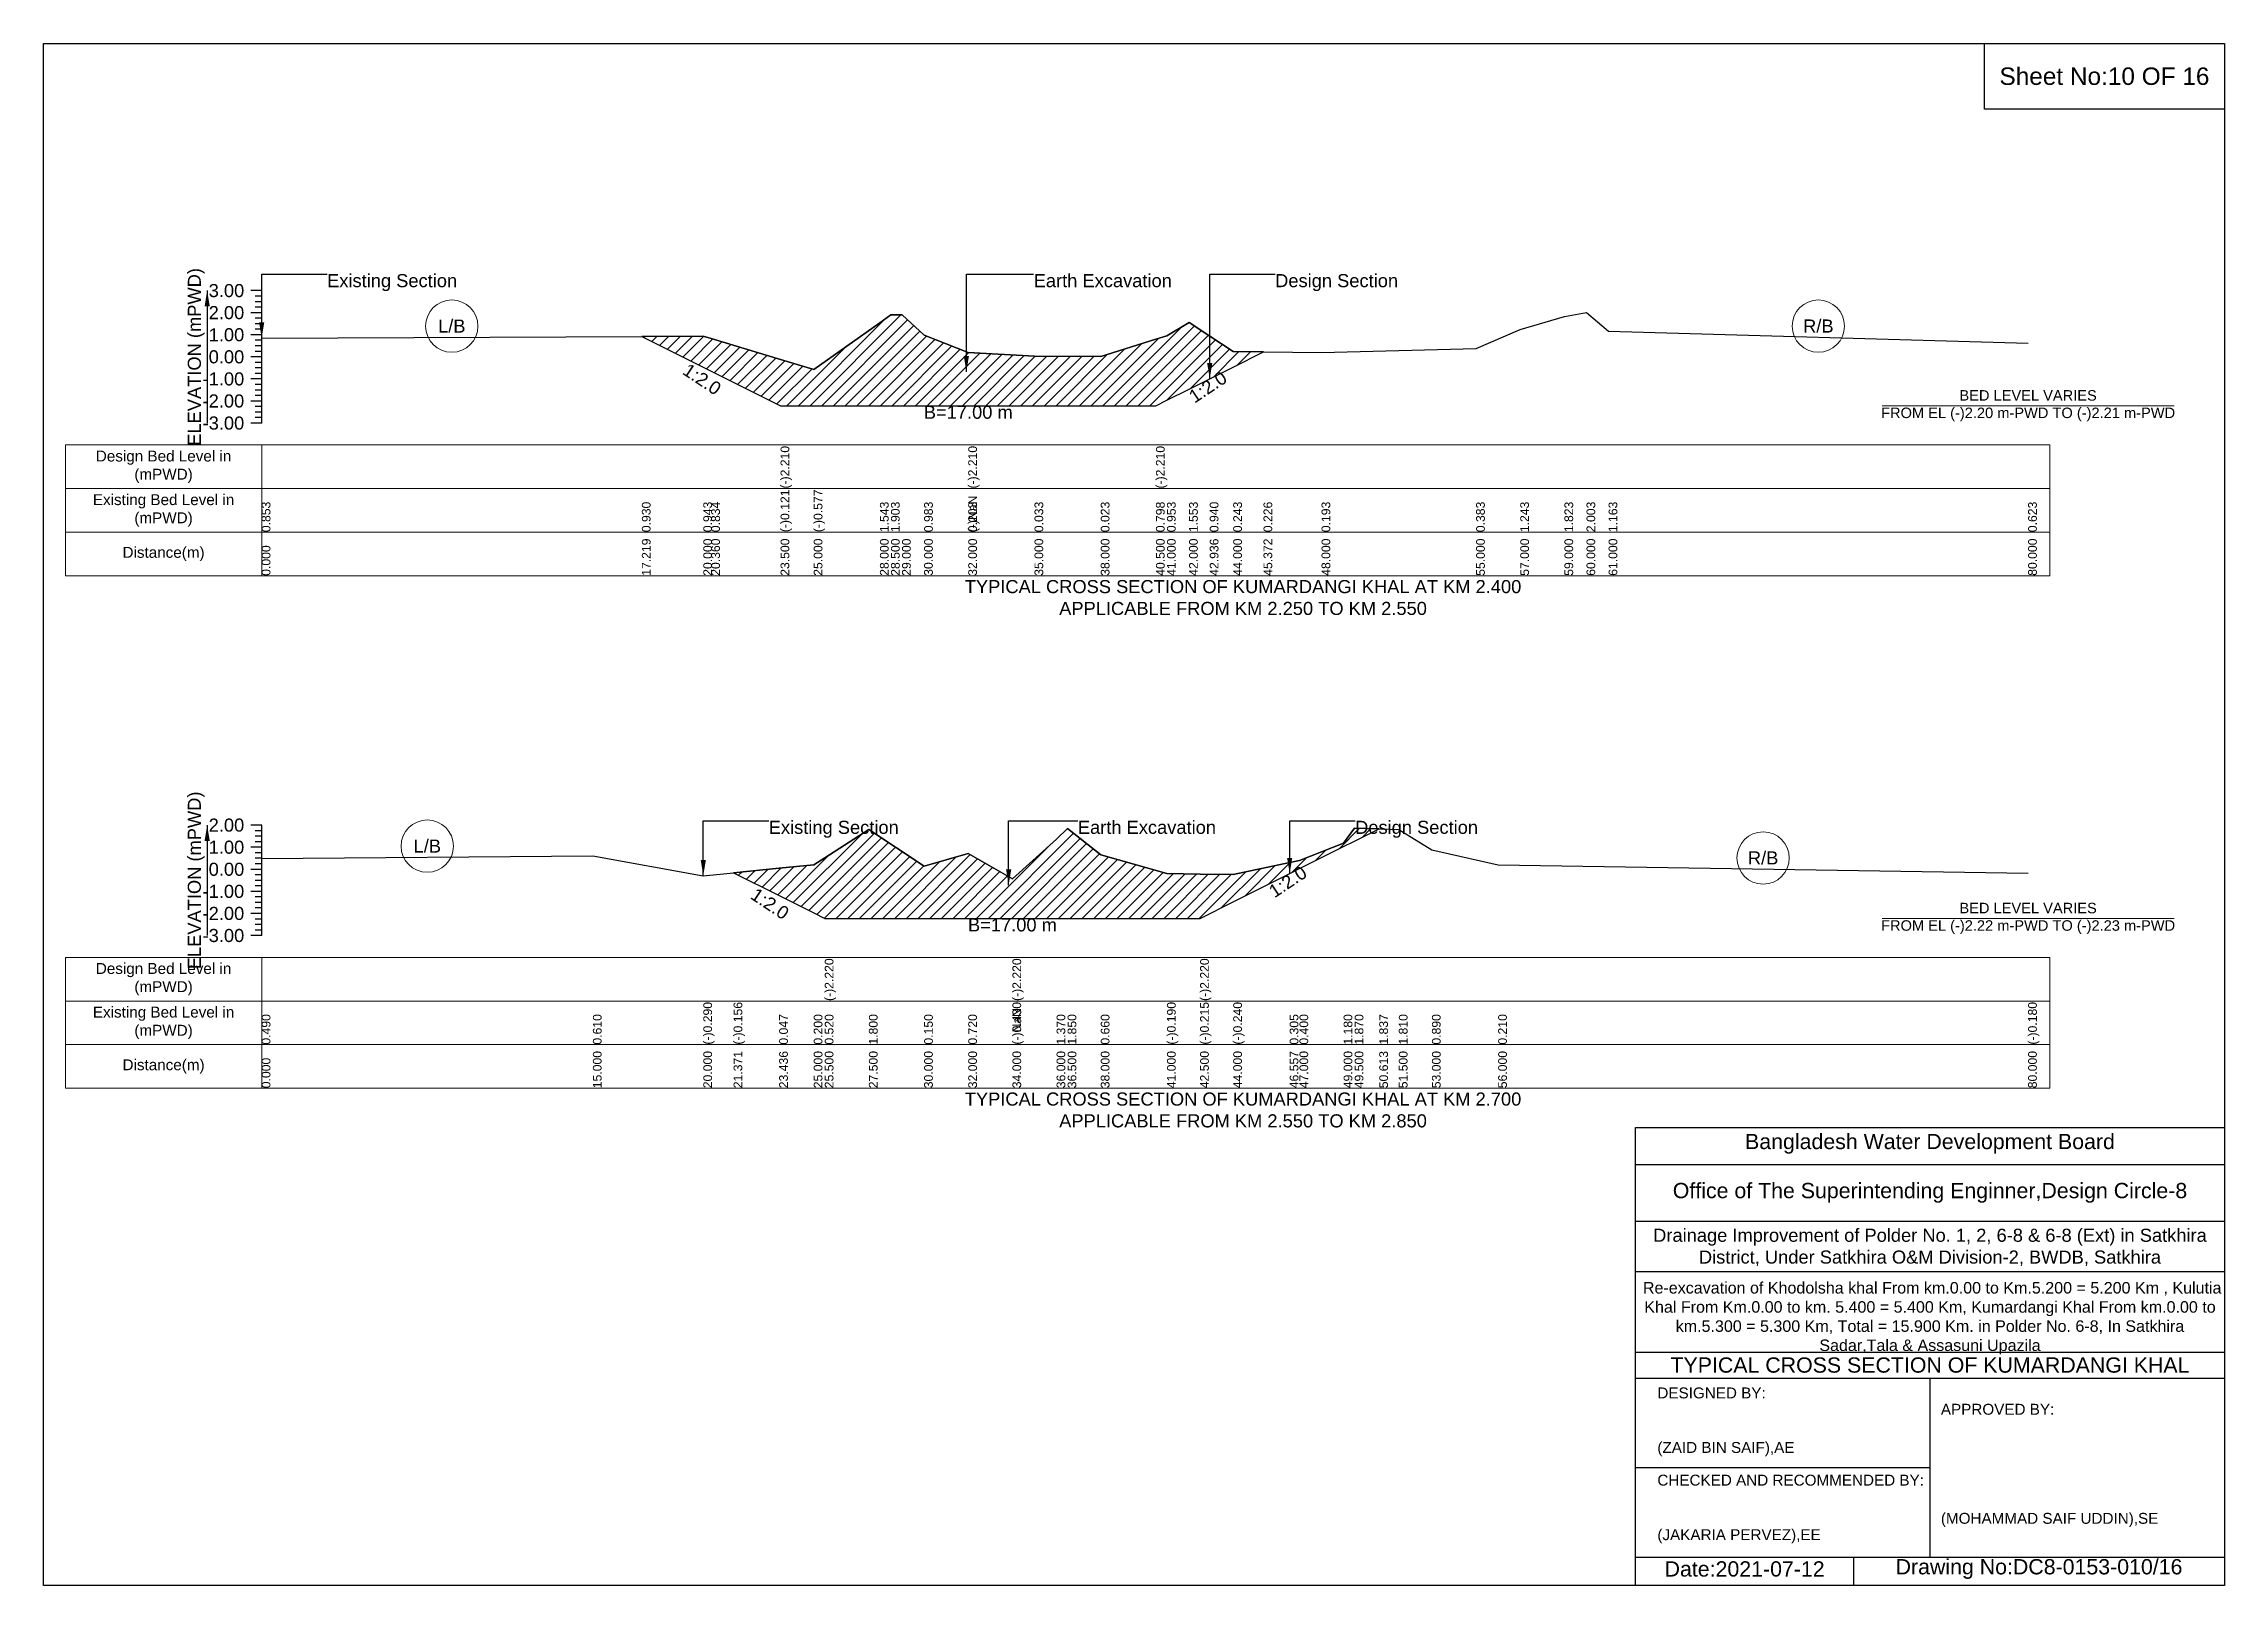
# Model space of a CAD drawing. Header units: inches. Extents: x 91000 to 568000, y -5656 to 0.
# Drawn here: x 500000 to 508000, y -5656 to 0 of the extents above; entities that cross this region are included whole.
import ezdxf

# ---------------------------------------------------------------- set-up
doc = ezdxf.new("R2010")
doc.units = ezdxf.units.IN
doc.header["$LTSCALE"] = 7
doc.header["$MEASUREMENT"] = 0
for name, color, linetype, lineweight in [('Cross section Data Border', 7, 'Continuous', 9), ('Cross Section Labels', 7, 'Continuous', 9), ('Existing_Bed_Level for Xsection', 7, 'Continuous', 25)]:
    doc.layers.add(name, color=color, linetype=linetype, lineweight=lineweight)
doc.styles.get("Standard").update_dxf_attribs({"font": 'arial.ttf'})
doc.dimstyles.get("Standard").update_dxf_attribs({"dimtxt": 0.18, "dimasz": 0.18, "dimexe": 0.18, "dimexo": 0.0625, "dimgap": 0.09, "dimtad": 0, "dimtih": 1, "dimtoh": 1, "dimdec": 4, "dimzin": 0, "dimdsep": 46, "dimtxsty": 'Standard', "dimcen": 0.09, "dimadec": 0, "dimazin": 0, "dimtfac": 1, "dimtdec": 4, "dimtofl": 0, "dimtmove": 0, "dimatfit": 3, "dimfxl": 1, "dimtolj": 1, "dimtzin": 0, "dimarcsym": 0})

msp = doc.modelspace()

# ---------------------------------------------------------------- texts
at = {"attachment_point": 5}
for s, insert, char_height in [('Sheet No:10 OF 16', (507560, -120), 64), ('Bangladesh Water Development Board', (506920, -4036), 56), ('Office of The Superintending Enginner,Design Circle-8', (506920, -4216), 56)]:
    msp.add_mtext(s, dxfattribs=dict(at, insert=insert, char_height=char_height))
for s, insert, char_height, width, attachment_point in [('Drainage Improvement of Polder No. 1, 2, 6-8 & 6-8 (Ext) in Satkhira District, Under Satkhira O&M Division-2, BWDB, Satkhira', (506920, -4416), 48, 2240, 5), (' Re-excavation of Khodolsha khal From km.0.00 to Km.5.200 = 5.200 Km , Kulutia Khal From Km.0.00 to km. 5.400 = 5.400 Km, Kumardangi Khal From km.0.00 to km.5.300 = 5.300 Km, Total = 15.900 Km. in Polder No. 6-8, In Satkhira Sadar,Tala & Assasuni Upazila', (506920, -4676), 42.1524, 2160, 5), ('TYPICAL CROSS SECTION OF KUMARDANGI KHAL', (506920, -4848), 56, 2240, 5), ('DESIGNED BY:^J^J^J(ZAID BIN SAIF),AE', (505920, -5056), 40, 1120, 4), ('APPROVED BY:^J^J^J^J^J^J(MOHAMMAD SAIF UDDIN),SE', (506960, -5216), 40, 1120, 4), ('CHECKED AND RECOMMENDED BY:^J^J^J(JAKARIA PERVEZ),EE', (505920, -5376), 40, 1120, 4), ('Date:2021-07-12', (506240, -5596), 56, 1120, 5), ('Drawing No:DC8-0153-010/16', (507320, -5596), 56, 1760, 5)]:
    msp.add_mtext(s, dxfattribs=dict(insert=insert, char_height=char_height, width=width, attachment_point=attachment_point))
at = {"layer": 'Cross section Data Border', "char_height": 40, "width": 640, "attachment_point": 5}
for s, insert in [('Design Bed Level in (mPWD)', (500440, -1552.3)), ('Existing Bed Level in (mPWD)', (500440, -1712.3)), ('Distance(m)', (500440, -1872.3)), ('Design Bed Level in (mPWD)', (500440, -3432.2)), ('Existing Bed Level in (mPWD)', (500440, -3592.2)), ('Distance(m)', (500440, -3752.2))]:
    msp.add_mtext(s, dxfattribs=dict(at, insert=insert))
at = {"layer": 'Cross Section Labels'}
for s, insert, char_height, attachment_point in [('Existing Section', (501040, -845.5), 48, 1), ('Earth Excavation', (503632, -845.5), 48, 1), ('Design Section', (504517.8, -845.5), 48, 1), ('L/B', (501497.4, -1036.5), 48, 5), ('R/B', (506510.5, -1036.4), 48, 5), ('BED LEVEL VARIES ^JFROM EL (-)2.20 m-PWD TO (-)2.21 m-PWD', (507280, -1328.3), 38.4, 5), ('B=17.00 m', (503392, -1328.3), 48, 2), ('TYPICAL CROSS SECTION OF KUMARDANGI KHAL AT KM 2.400^JAPPLICABLE FROM KM 2.250 TO KM 2.550', (504400, -2032.3), 48, 5), ('Existing Section', (502660, -2851), 48, 1), ('Earth Excavation', (503794, -2851), 48, 1), ('Design Section', (504811.1, -2851), 48, 1), ('L/B', (501407.5, -2944.1), 48, 5), ('R/B', (506308, -2987.5), 48, 5), ('BED LEVEL VARIES ^JFROM EL (-)2.22 m-PWD TO (-)2.23 m-PWD', (507280, -3209), 38.4, 5), ('B=17.00 m', (503554, -3209), 48, 2), ('TYPICAL CROSS SECTION OF KUMARDANGI KHAL AT KM 2.700^JAPPLICABLE FROM KM 2.550 TO KM 2.850', (504400, -3912.2), 48, 5)]:
    msp.add_mtext(s, dxfattribs=dict(at, insert=insert, char_height=char_height, attachment_point=attachment_point))
at = {"layer": 'Cross Section Labels', "char_height": 48, "attachment_point": 2}
for insert, rotation in [((502428.9, -1211.2), 326.30993), ((504257.6, -1239.7), 33.69007), ((504550.8, -3054.8), 33.69007), ((502678, -3135.5), 326.30993)]:
    msp.add_mtext('1:2.0', dxfattribs=dict(at, insert=insert, rotation=rotation))
at = {"layer": 'Existing_Bed_Level for Xsection', "rotation": 90}
for s, insert, char_height, attachment_point in [('ELEVATION (mPWD)', (500560, -1149.3), 48, 5), ('(-)2.210', (502703.5, -1632.3), 32, 1), ('(-)2.210', (503392, -1632.3), 32, 1), ('(-)2.210', (504080.5, -1632.3), 32, 1), ('(-)0.121', (502703.5, -1792.3), 32, 1), ('(-)0.121', (502703.5, -1792.3), 32, 1), ('(-)0.121', (502703.5, -1792.3), 32, 1), ('(-)0.577', (502825, -1792.3), 32, 1), ('(-)NaN', (503392, -1792.3), 32, 1), ('0.853', (500800, -1792.3), 32, 1), ('0.930', (502194.7, -1792.3), 32, 1), ('0.943', (502420, -1792.3), 32, 1), ('0.834', (502449.1, -1792.3), 32, 1), ('1.543', (503068, -1792.3), 32, 1), ('1.903', (503108.5, -1792.3), 32, 1), ('1.903', (503108.5, -1792.3), 32, 1), ('0.983', (503230, -1792.3), 32, 1), ('0.203', (503392, -1792.3), 32, 1), ('0.203', (503392, -1792.3), 32, 1), ('0.033', (503635, -1792.3), 32, 1), ('0.023', (503878, -1792.3), 32, 1), ('0.798', (504080.5, -1792.3), 32, 1), ('0.798', (504080.5, -1792.3), 32, 1), ('0.798', (504080.5, -1792.3), 32, 1), ('0.953', (504121, -1792.3), 32, 1), ('1.553', (504202, -1792.3), 32, 1), ('0.940', (504277.8, -1792.3), 32, 1), ('0.243', (504364, -1792.3), 32, 1), ('0.226', (504475.1, -1792.3), 32, 1), ('0.193', (504688, -1792.3), 32, 1), ('0.383', (505255, -1792.3), 32, 1), ('1.243', (505417, -1792.3), 32, 1), ('1.823', (505579, -1792.3), 32, 1), ('2.003', (505660, -1792.3), 32, 1), ('1.163', (505741, -1792.3), 32, 1), ('0.623', (507280, -1792.3), 32, 1), ('17.219', (502194.7, -1952.3), 32, 1), ('20.000', (502420, -1952.3), 32, 1), ('20.360', (502449.1, -1952.3), 32, 1), ('23.500', (502703.5, -1952.3), 32, 1), ('23.500', (502703.5, -1952.3), 32, 1), ('23.500', (502703.5, -1952.3), 32, 1), ('25.000', (502825, -1952.3), 32, 1), ('28.000', (503068, -1952.3), 32, 1), ('28.500', (503108.5, -1952.3), 32, 1), ('29.000', (503149, -1952.3), 32, 1), ('30.000', (503230, -1952.3), 32, 1), ('32.000', (503392, -1952.3), 32, 1), ('32.000', (503392, -1952.3), 32, 1), ('32.000', (503392, -1952.3), 32, 1), ('35.000', (503635, -1952.3), 32, 1), ('38.000', (503878, -1952.3), 32, 1), ('40.500', (504080.5, -1952.3), 32, 1), ('40.500', (504080.5, -1952.3), 32, 1), ('40.500', (504080.5, -1952.3), 32, 1), ('41.000', (504121, -1952.3), 32, 1), ('42.000', (504202, -1952.3), 32, 1), ('42.936', (504277.8, -1952.3), 32, 1), ('44.000', (504364, -1952.3), 32, 1), ('45.372', (504475.1, -1952.3), 32, 1), ('48.000', (504688, -1952.3), 32, 1), ('55.000', (505255, -1952.3), 32, 1), ('57.000', (505417, -1952.3), 32, 1), ('59.000', (505579, -1952.3), 32, 1), ('60.000', (505660, -1952.3), 32, 1), ('61.000', (505741, -1952.3), 32, 1), ('80.000', (507280, -1952.3), 32, 1), ('0.000', (500800, -1952.3), 32, 1), ('ELEVATION (mPWD)', (500560, -3069.7), 48, 5), ('(-)2.220', (502865.5, -3512.2), 32, 1), ('(-)2.220', (503554, -3512.2), 32, 1), ('(-)2.220', (504242.5, -3512.2), 32, 1), ('(-)0.290', (502420, -3672.2), 32, 1), ('(-)0.156', (502531.1, -3672.2), 32, 1), ('(-)0.430', (503554, -3672.2), 32, 1), ('(-)0.430', (503554, -3672.2), 32, 1), ('(-)0.190', (504121, -3672.2), 32, 1), ('(-)0.215', (504242.5, -3672.2), 32, 1), ('(-)0.215', (504242.5, -3672.2), 32, 1), ('(-)0.215', (504242.5, -3672.2), 32, 1), ('(-)0.240', (504364, -3672.2), 32, 1), ('(-)0.180', (507280, -3672.2), 32, 1), ('0.490', (500800, -3672.2), 32, 1), ('0.610', (502015, -3672.2), 32, 1), ('0.047', (502698.3, -3672.2), 32, 1), ('0.200', (502825, -3672.2), 32, 1), ('0.520', (502865.5, -3672.2), 32, 1), ('0.520', (502865.5, -3672.2), 32, 1), ('0.520', (502865.5, -3672.2), 32, 1), ('1.800', (503027.5, -3672.2), 32, 1), ('0.150', (503230, -3672.2), 32, 1), ('0.720', (503392, -3672.2), 32, 1), ('(-)NaN', (503554, -3672.2), 32, 1), ('1.370', (503716, -3672.2), 32, 1), ('1.850', (503756.5, -3672.2), 32, 1), ('0.660', (503878, -3672.2), 32, 1), ('0.305', (504571.1, -3672.2), 32, 1), ('0.400', (504607, -3672.2), 32, 1), ('1.180', (504769, -3672.2), 32, 1), ('1.870', (504809.5, -3672.2), 32, 1), ('1.837', (504899.7, -3672.2), 32, 1), ('1.810', (504971.5, -3672.2), 32, 1), ('0.890', (505093, -3672.2), 32, 1), ('0.210', (505336, -3672.2), 32, 1), ('0.000', (500800, -3832.2), 32, 1), ('15.000', (502015, -3832.2), 32, 1), ('20.000', (502420, -3832.2), 32, 1), ('21.371', (502531.1, -3832.2), 32, 1), ('23.436', (502698.3, -3832.2), 32, 1), ('25.000', (502825, -3832.2), 32, 1), ('25.500', (502865.5, -3832.2), 32, 1), ('25.500', (502865.5, -3832.2), 32, 1), ('25.500', (502865.5, -3832.2), 32, 1), ('27.500', (503027.5, -3832.2), 32, 1), ('30.000', (503230, -3832.2), 32, 1), ('32.000', (503392, -3832.2), 32, 1), ('34.000', (503554, -3832.2), 32, 1), ('34.000', (503554, -3832.2), 32, 1), ('34.000', (503554, -3832.2), 32, 1), ('36.000', (503716, -3832.2), 32, 1), ('36.500', (503756.5, -3832.2), 32, 1), ('38.000', (503878, -3832.2), 32, 1), ('41.000', (504121, -3832.2), 32, 1), ('42.500', (504242.5, -3832.2), 32, 1), ('42.500', (504242.5, -3832.2), 32, 1), ('42.500', (504242.5, -3832.2), 32, 1), ('44.000', (504364, -3832.2), 32, 1), ('46.557', (504571.1, -3832.2), 32, 1), ('47.000', (504607, -3832.2), 32, 1), ('49.000', (504769, -3832.2), 32, 1), ('49.500', (504809.5, -3832.2), 32, 1), ('50.613', (504899.7, -3832.2), 32, 1), ('51.500', (504971.5, -3832.2), 32, 1), ('53.000', (505093, -3832.2), 32, 1), ('56.000', (505336, -3832.2), 32, 1), ('80.000', (507280, -3832.2), 32, 1)]:
    msp.add_mtext(s, dxfattribs=dict(at, insert=insert, char_height=char_height, attachment_point=attachment_point))
at = {"layer": 'Existing_Bed_Level for Xsection', "char_height": 48, "attachment_point": 6}
for s, insert in [('3.00', (500736, -906.3)), ('2.00', (500736, -987.3)), ('1.00', (500736, -1068.3)), ('0.00', (500736, -1149.3)), ('-1.00', (500736, -1230.3)), ('-2.00', (500736, -1311.3)), ('-3.00', (500736, -1392.3)), ('2.00', (500736, -2867.2)), ('1.00', (500736, -2948.2)), ('0.00', (500736, -3029.2)), ('-1.00', (500736, -3110.2)), ('-2.00', (500736, -3191.2)), ('-3.00', (500736, -3272.2))]:
    msp.add_mtext(s, dxfattribs=dict(at, insert=insert))

# ---------------------------------------------------------------- hatches: boundary and pattern name
at = {"layer": 'Existing_Bed_Level for Xsection'}
h = msp.add_hatch(dxfattribs=at)
h.set_pattern_fill('ANSI31', color=256, scale=243, style=0)
h.paths.add_polyline_path([(502194.7, -1073.9), (502420, -1186.5), (502449.1, -1201.1), (502703.5, -1328.3), (502825, -1328.3), (503068, -1328.3), (503108.5, -1328.3), (503149, -1328.3), (503230, -1328.3), (503392, -1328.3), (503635, -1328.3), (503878, -1328.3), (504080.5, -1328.3), (504121, -1308), (504202, -1267.5), (504277.8, -1229.6), (504364, -1186.5), (504475.1, -1131), (504364, -1129.6), (504277.8, -1073.1), (504202, -1023.5), (504121, -1072.1), (504080.5, -1084.6), (503878, -1147.4), (503635, -1146.6), (503392, -1132.8), (503230, -1069.6), (503149, -995.1), (503108.5, -995.1), (503068, -1024.3), (502825, -1196), (502703.5, -1159.1), (502449.1, -1081.7), (502420, -1072.9)])
h = msp.add_hatch(dxfattribs=at)
h.set_pattern_fill('ANSI31', color=256, scale=243, style=0)
h.paths.add_polyline_path([(502531.1, -3041.8), (502698.3, -3125.4), (502825, -3188.7), (502865.5, -3209), (503027.5, -3209), (503230, -3209), (503392, -3209), (503554, -3209), (503716, -3209), (503756.5, -3209), (503878, -3209), (504121, -3209), (504242.5, -3209), (504364, -3148.2), (504571.1, -3044.7), (504607, -3026.7), (504769, -2945.7), (504809.5, -2925.5), (504899.7, -2880.4), (504809.5, -2877.7), (504769, -2933.6), (504607, -2996.8), (504571.1, -3004.4), (504364, -3048.6), (504242.5, -3046.6), (504121, -3044.6), (503878, -2975.7), (503756.5, -2879.3), (503716, -2918.2), (503554, -3064), (503392, -2970.8), (503230, -3017), (503027.5, -2883.4), (502865.5, -2987.1), (502825, -3013), (502698.3, -3025.4)])

# ---------------------------------------------------------------- linework, layer by layer
for points in [[(500000, 0), (508000, 0), (508000, -5656), (500000, -5656)], [(507120, 0), (508000, 0), (508000, -240), (507120, -240)]]:
    msp.add_lwpolyline(points, close=True)
for points in [[(505840, -5656), (505840, -3976), (508000, -3976)], [(505840, -4112), (508000, -4112)], [(505840, -4320), (508000, -4320)], [(505840, -4504), (508000, -4504)], [(505840, -4800), (508000, -4800)], [(505840, -4896), (508000, -4896)], [(506920, -4896), (506920, -5552)], [(505840, -5224), (506920, -5224)], [(505840, -5552), (508000, -5552)], [(506640, -5552), (506640, -5656)]]:
    msp.add_lwpolyline(points)
at = {"layer": 'Cross section Data Border'}
for points in [[(500080, -1472.3), (507360, -1472.3), (507360, -1952.3), (500080, -1952.3)], [(500080, -3352.2), (507360, -3352.2), (507360, -3832.2), (500080, -3832.2)]]:
    msp.add_lwpolyline(points, close=True, dxfattribs=at)
for points in [[(500800, -1472.3), (500800, -1952.3)], [(500080, -1632.3), (507360, -1632.3)], [(500080, -1792.3), (507360, -1792.3)], [(500800, -3352.2), (500800, -3832.2)], [(500080, -3512.2), (507360, -3512.2)], [(500080, -3672.2), (507360, -3672.2)]]:
    msp.add_lwpolyline(points, dxfattribs=at)
at = {"layer": 'Cross Section Labels'}
for points in [[(506744.2, -1328.3), (507815.8, -1328.3)], [(506744.2, -3209), (507815.8, -3209)]]:
    msp.add_lwpolyline(points, dxfattribs=at)
for centre in [(501497.4, -1036.5), (506510.5, -1036.4), (501407.5, -2944.1), (506308, -2987.5)]:
    msp.add_circle(centre, 96, dxfattribs=at)
at = {"layer": 'Existing_Bed_Level for Xsection'}
for points in [[(500800, -906.3), (500760, -906.3)], [(500800, -926.5), (500776, -926.5)], [(500800, -946.8), (500776, -946.8)], [(500800, -1392.3), (500800, -1311.3), (500800, -1230.3), (500800, -1149.3), (500800, -1068.3), (500800, -987.3), (500800, -906.3)], [(500800, -987.3), (500760, -987.3)], [(500800, -967), (500776, -967)], [(500800, -1007.5), (500776, -1007.5)], [(500800, -1027.8), (500776, -1027.8)], [(500800, -1080.2), (502194.7, -1073.9), (502420, -1072.9), (502449.1, -1081.7), (502703.5, -1159.1), (502703.5, -1159.1), (502825, -1196), (503068, -1024.3), (503108.5, -995.1), (503149, -995.1), (503230, -1069.6), (503392, -1132.8), (503392, -1132.8), (503635, -1146.6), (503878, -1147.4), (504080.5, -1084.6), (504080.5, -1084.6), (504121, -1072.1), (504202, -1023.5), (504277.8, -1073.1), (504364, -1129.6), (504475.1, -1131), (504688, -1133.6), (505255, -1118.2), (505417, -1048.6), (505579, -1001.6), (505660, -987), (505741, -1055.1), (507280, -1098.8)], [(500800, -1068.3), (500760, -1068.3)], [(500800, -1048), (500776, -1048)], [(500800, -1088.5), (500776, -1088.5)], [(500800, -1108.8), (500776, -1108.8)], [(500800, -1149.3), (500760, -1149.3)], [(500800, -1129), (500776, -1129)], [(500800, -1169.5), (500776, -1169.5)], [(500800, -1189.8), (500776, -1189.8)], [(500800, -1230.3), (500760, -1230.3)], [(500800, -1210), (500776, -1210)], [(500800, -1250.5), (500776, -1250.5)], [(500800, -1270.8), (500776, -1270.8)], [(500800, -1311.3), (500760, -1311.3)], [(500800, -1291), (500776, -1291)], [(500800, -1331.5), (500776, -1331.5)], [(500800, -1351.8), (500776, -1351.8)], [(500800, -1392.3), (500760, -1392.3)], [(500800, -1372), (500776, -1372)], [(500800, -2867.2), (500760, -2867.2)], [(500800, -3272.2), (500800, -3191.2), (500800, -3110.2), (500800, -3029.2), (500800, -2948.2), (500800, -2867.2)], [(500800, -2989.5), (502015, -2979.8), (502420, -3052.7), (502531.1, -3041.8), (502698.3, -3025.4), (502825, -3013), (502865.5, -2987.1), (502865.5, -2987.1), (503027.5, -2883.4), (503230, -3017), (503392, -2970.8), (503554, -3064), (503554, -3064), (503716, -2918.2), (503756.5, -2879.3), (503878, -2975.7), (504121, -3044.6), (504242.5, -3046.6), (504242.5, -3046.6), (504364, -3048.6), (504571.1, -3004.4), (504607, -2996.8), (504769, -2933.6), (504809.5, -2877.7), (504899.7, -2880.4), (504971.5, -2882.6), (505093, -2957.1), (505336, -3012.2), (507280, -3043.8)], [(500800, -2948.2), (500760, -2948.2)], [(500800, -2887.4), (500776, -2887.4)], [(500800, -2907.7), (500776, -2907.7)], [(500800, -2927.9), (500776, -2927.9)], [(500800, -3029.2), (500760, -3029.2)], [(500800, -2968.4), (500776, -2968.4)], [(500800, -2988.7), (500776, -2988.7)], [(500800, -3008.9), (500776, -3008.9)], [(500800, -3110.2), (500760, -3110.2)], [(500800, -3049.4), (500776, -3049.4)], [(500800, -3069.7), (500776, -3069.7)], [(500800, -3089.9), (500776, -3089.9)], [(500800, -3191.2), (500760, -3191.2)], [(500800, -3130.4), (500776, -3130.4)], [(500800, -3150.7), (500776, -3150.7)], [(500800, -3170.9), (500776, -3170.9)], [(500800, -3272.2), (500760, -3272.2)], [(500800, -3211.4), (500776, -3211.4)], [(500800, -3231.7), (500776, -3231.7)], [(500800, -3251.9), (500776, -3251.9)]]:
    msp.add_lwpolyline(points, dxfattribs=at)
for points in [[(502194.7, -1073.9), (502420, -1186.5), (502449.1, -1201.1), (502703.5, -1328.3), (502703.5, -1328.3), (502825, -1328.3), (503068, -1328.3), (503108.5, -1328.3), (503149, -1328.3), (503230, -1328.3), (503392, -1328.3), (503392, -1328.3), (503635, -1328.3), (503878, -1328.3), (504080.5, -1328.3), (504080.5, -1328.3), (504121, -1308), (504202, -1267.5), (504277.8, -1229.6), (504364, -1186.5), (504475.1, -1131), (504475.1, -1131), (504475.1, -1131), (504364, -1129.6), (504277.8, -1073.1), (504202, -1023.5), (504121, -1072.1), (504080.5, -1084.6), (504080.5, -1084.6), (503878, -1147.4), (503635, -1146.6), (503392, -1132.8), (503392, -1132.8), (503230, -1069.6), (503149, -995.1), (503108.5, -995.1), (503068, -1024.3), (502825, -1196), (502703.5, -1159.1), (502703.5, -1159.1), (502449.1, -1081.7), (502420, -1072.9)], [(502531.1, -3041.8), (502531.1, -3041.8), (502698.3, -3125.4), (502825, -3188.7), (502865.5, -3209), (502865.5, -3209), (503027.5, -3209), (503230, -3209), (503392, -3209), (503554, -3209), (503554, -3209), (503716, -3209), (503756.5, -3209), (503878, -3209), (504121, -3209), (504242.5, -3209), (504242.5, -3209), (504364, -3148.2), (504571.1, -3044.7), (504607, -3026.7), (504769, -2945.7), (504809.5, -2925.5), (504899.7, -2880.4), (504809.5, -2877.7), (504769, -2933.6), (504607, -2996.8), (504571.1, -3004.4), (504364, -3048.6), (504242.5, -3046.6), (504242.5, -3046.6), (504121, -3044.6), (503878, -2975.7), (503756.5, -2879.3), (503716, -2918.2), (503554, -3064), (503554, -3064), (503392, -2970.8), (503230, -3017), (503027.5, -2883.4), (502865.5, -2987.1), (502865.5, -2987.1), (502825, -3013), (502698.3, -3025.4), (502531.1, -3041.8)]]:
    msp.add_lwpolyline(points, close=True, dxfattribs=at)

msp.set_redraw_order([(e.dxf.handle, doc.entitydb.next_handle()) for e in msp.query("TEXT MTEXT ATTDEF DIMENSION ARC_DIMENSION")])  # texts and dimensions are drawn at this point

# ---------------------------------------------------------------- leaders
at = {"layer": 'Cross Section Labels', "annotation_type": 0, "has_hookline": 1, "hookline_direction": 0}
for points, text_width in [([(500800, -1080.2), (500800, -845.5), (501039.9, -845.5)], 467.2), ([(503385.1, -1203.5), (503385.1, -845.5), (503631.9, -845.5)], 497), ([(504277.8, -1229.6), (504277.8, -845.5), (504517.7, -845.5)], 441.2), ([(502420, -3052.7), (502420, -2851), (502659.9, -2851)], 467.2), ([(503540.2, -3087.1), (503540.2, -2851), (503793.9, -2851)], 497), ([(504571.1, -3044.7), (504571.1, -2851), (504811, -2851)], 441.2)]:
    msp.add_leader(points, dimstyle='Standard', override={"dimasz": 57.6}, dxfattribs=dict(at, text_width=text_width))
at = {"layer": 'Existing_Bed_Level for Xsection'}
for points in [[(500600, -906.3), (500600, -1392.3)], [(500600, -2867.2), (500600, -3272.2)]]:
    msp.add_leader(points, dimstyle='Standard', override={"dimasz": 57.6}, dxfattribs=at)

doc.saveas('drawing.dxf')
